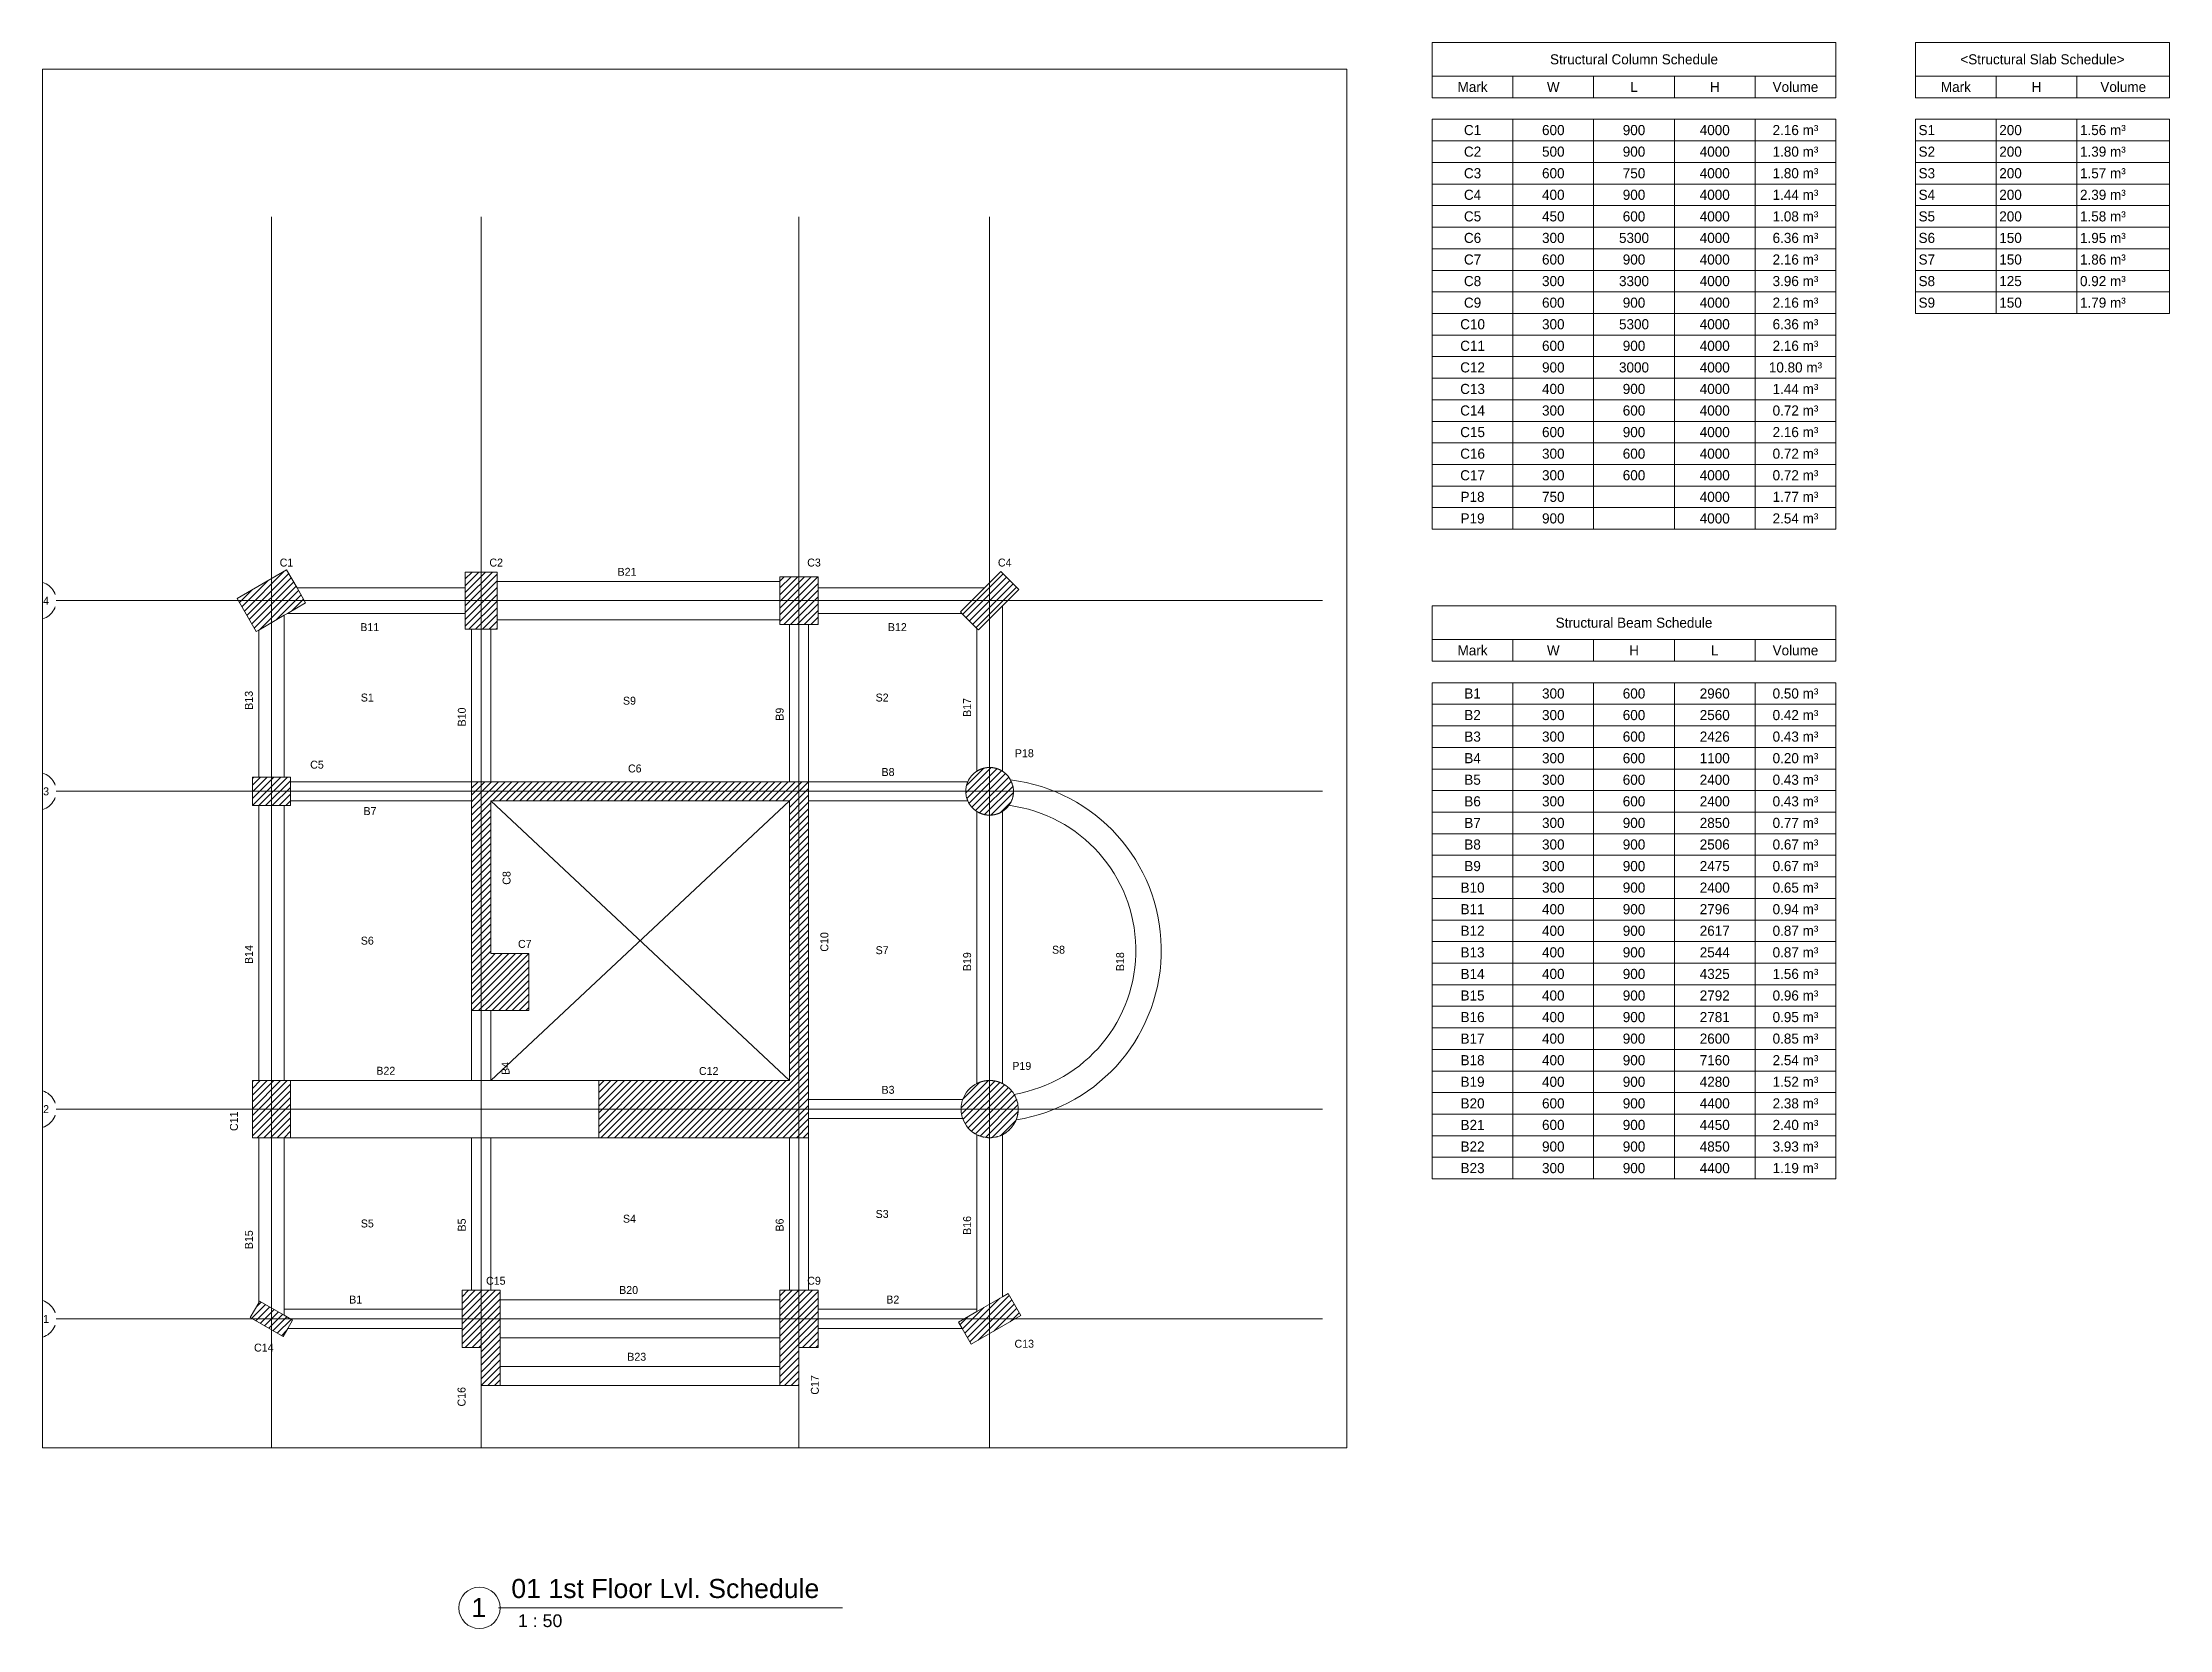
# Paper-space layout 'Layout1' of a CAD drawing. Header units: millimetres. Extents: x 41 to 710, y 63 to 563.
# The model-space entities are those that its viewports show. They can reach past a viewport. Long polylines and large blocks are cut down to what shows.
import ezdxf

# ---------------------------------------------------------------- set-up
doc = ezdxf.new("R2010")
doc.units = ezdxf.units.MM
doc.linetypes.add('Dash', pattern=[6.35, 3.175, -3.175])
doc.linetypes.add('Grid Line', pattern=[22.225, 12.7, -3.175, 3.175, -3.175])
for name, color, linetype, lineweight in [('A-DETL', 90, 'Continuous', 18), ('A-DETL-THIN', 151, 'Continuous', 9), ('A-FLOR', 192, 'Continuous', 18), ('A-FLOR-IDEN', 11, 'Continuous', 9), ('G-ANNO-SCHD', 231, 'Continuous', 9), ('G-ANNO-TTLB', 6, 'Continuous', 9), ('S-BEAM', 12, 'Continuous', 18), ('S-BEAM-HDLN', 1, 'Dash', 18), ('S-BEAM-IDEN', 2, 'Continuous', 9), ('S-COLS', 52, 'Continuous', 18), ('S-COLS-HDLN', 52, 'Dash', 18), ('S-COLS-IDEN', 171, 'Continuous', 9), ('S-GRID', 1, 'Continuous', 9), ('S-GRID-IDEN', 1, 'Continuous', 9)]:
    doc.layers.add(name, color=color, linetype=linetype, lineweight=lineweight)
doc.layers.add('G-ANNO-NPLT', color=191, linetype='Continuous', plot=False)
doc.styles.add('Arial', font='arial.ttf', dxfattribs={"height": 4})
doc.styles.add('Arial_1', font='arial.ttf', dxfattribs={"height": 6})
doc.styles.add('JetBrains Mono', font='JetBrainsMono-VariableFont_wght.ttf', dxfattribs={"height": 125})
doc.styles.add('JetBrains Mono_1', font='JetBrainsMono-VariableFont_wght.ttf', dxfattribs={"height": 3.175})
pattern_1 = [(45, (-385.48, -2324.49), (-53.033, 53.033), [])]

psp = doc.layouts.get("Layout1")

# ---------------------------------------------------------------- texts
at = {"layer": 'G-ANNO-SCHD', "char_height": 3.175, "line_spacing_factor": 1.102871, "style": 'JetBrains Mono_1'}
for s, insert, width, attachment_point in [('Structural Column Schedule', (542.02, 559.1), 82.7179, 2), ('<Structural Slab Schedule>', (670.55, 559.1), 82.7179, 2), ('Mark', (491.22, 550.42), 12.7258, 2), ('\\fJetBrains Mono|b0|i0|c254|p49|;W', (516.62, 550.42), 3.1815, 2), ('\\fJetBrains Mono|b0|i0|c254|p49|;L', (542.02, 550.42), 3.1815, 2), ('\\fJetBrains Mono|b0|i0|c254|p49|;H', (567.42, 550.42), 3.1815, 2), ('Volume', (592.82, 550.42), 19.0888, 2), ('Mark', (643.29, 550.42), 12.7258, 2), ('\\fJetBrains Mono|b0|i0|c254|p49|;H', (668.69, 550.42), 3.1815, 2), ('Volume', (695.95, 550.42), 19.0888, 2), ('C1', (491.22, 536.84), 6.3629, 2), ('600', (516.62, 536.84), 9.5444, 2), ('900', (542.02, 536.84), 9.5444, 2), ('4000', (567.42, 536.84), 12.7258, 2), ('2.16 m³', (592.82, 536.84), 22.2702, 2), ('S1', (631.55, 536.84), 6.3629, 1), ('200', (656.95, 536.84), 9.5444, 1), ('1.56 m³', (682.35, 536.84), 22.2702, 1), ('C2', (491.22, 530.05), 6.3629, 2), ('500', (516.62, 530.05), 9.5444, 2), ('900', (542.02, 530.05), 9.5444, 2), ('4000', (567.42, 530.05), 12.7258, 2), ('1.80 m³', (592.82, 530.05), 22.2702, 2), ('S2', (631.55, 530.05), 6.3629, 1), ('200', (656.95, 530.05), 9.5444, 1), ('1.39 m³', (682.35, 530.05), 22.2702, 1), ('C3', (491.22, 523.26), 6.3629, 2), ('600', (516.62, 523.26), 9.5444, 2), ('750', (542.02, 523.26), 9.5444, 2), ('4000', (567.42, 523.26), 12.7258, 2), ('1.80 m³', (592.82, 523.26), 22.2702, 2), ('S3', (631.55, 523.26), 6.3629, 1), ('200', (656.95, 523.26), 9.5444, 1), ('1.57 m³', (682.35, 523.26), 22.2702, 1), ('C4', (491.22, 516.47), 6.3629, 2), ('400', (516.62, 516.47), 9.5444, 2), ('900', (542.02, 516.47), 9.5444, 2), ('4000', (567.42, 516.47), 12.7258, 2), ('1.44 m³', (592.82, 516.47), 22.2702, 2), ('S4', (631.55, 516.47), 6.3629, 1), ('200', (656.95, 516.47), 9.5444, 1), ('2.39 m³', (682.35, 516.47), 22.2702, 1), ('C5', (491.22, 509.68), 6.3629, 2), ('450', (516.62, 509.68), 9.5444, 2), ('600', (542.02, 509.68), 9.5444, 2), ('4000', (567.42, 509.68), 12.7258, 2), ('1.08 m³', (592.82, 509.68), 22.2702, 2), ('S5', (631.55, 509.68), 6.3629, 1), ('200', (656.95, 509.68), 9.5444, 1), ('1.58 m³', (682.35, 509.68), 22.2702, 1), ('C6', (491.22, 502.9), 6.3629, 2), ('300', (516.62, 502.9), 9.5444, 2), ('5300', (542.02, 502.9), 12.7258, 2), ('4000', (567.42, 502.9), 12.7258, 2), ('6.36 m³', (592.82, 502.9), 22.2702, 2), ('S6', (631.55, 502.9), 6.3629, 1), ('150', (656.95, 502.9), 9.5444, 1), ('1.95 m³', (682.35, 502.9), 22.2702, 1), ('C7', (491.22, 496.11), 6.3629, 2), ('600', (516.62, 496.11), 9.5444, 2), ('900', (542.02, 496.11), 9.5444, 2), ('4000', (567.42, 496.11), 12.7258, 2), ('2.16 m³', (592.82, 496.11), 22.2702, 2), ('S7', (631.55, 496.11), 6.3629, 1), ('150', (656.95, 496.11), 9.5444, 1), ('1.86 m³', (682.35, 496.11), 22.2702, 1), ('C8', (491.22, 489.32), 6.3629, 2), ('300', (516.62, 489.32), 9.5444, 2), ('3300', (542.02, 489.32), 12.7258, 2), ('4000', (567.42, 489.32), 12.7258, 2), ('3.96 m³', (592.82, 489.32), 22.2702, 2), ('S8', (631.55, 489.32), 6.3629, 1), ('125', (656.95, 489.32), 9.5444, 1), ('0.92 m³', (682.35, 489.32), 22.2702, 1), ('C9', (491.22, 482.53), 6.3629, 2), ('600', (516.62, 482.53), 9.5444, 2), ('900', (542.02, 482.53), 9.5444, 2), ('4000', (567.42, 482.53), 12.7258, 2), ('2.16 m³', (592.82, 482.53), 22.2702, 2), ('S9', (631.55, 482.53), 6.3629, 1), ('150', (656.95, 482.53), 9.5444, 1), ('1.79 m³', (682.35, 482.53), 22.2702, 1), ('C10', (491.22, 475.74), 9.5444, 2), ('300', (516.62, 475.74), 9.5444, 2), ('5300', (542.02, 475.74), 12.7258, 2), ('4000', (567.42, 475.74), 12.7258, 2), ('6.36 m³', (592.82, 475.74), 22.2702, 2), ('C11', (491.22, 468.95), 9.5444, 2), ('600', (516.62, 468.95), 9.5444, 2), ('900', (542.02, 468.95), 9.5444, 2), ('4000', (567.42, 468.95), 12.7258, 2), ('2.16 m³', (592.82, 468.95), 22.2702, 2), ('C12', (491.22, 462.16), 9.5444, 2), ('900', (516.62, 462.16), 9.5444, 2), ('3000', (542.02, 462.16), 12.7258, 2), ('4000', (567.42, 462.16), 12.7258, 2), ('10.80 m³', (592.82, 462.16), 25.4517, 2), ('C13', (491.22, 455.38), 9.5444, 2), ('400', (516.62, 455.38), 9.5444, 2), ('900', (542.02, 455.38), 9.5444, 2), ('4000', (567.42, 455.38), 12.7258, 2), ('1.44 m³', (592.82, 455.38), 22.2702, 2), ('C14', (491.22, 448.59), 9.5444, 2), ('300', (516.62, 448.59), 9.5444, 2), ('600', (542.02, 448.59), 9.5444, 2), ('4000', (567.42, 448.59), 12.7258, 2), ('0.72 m³', (592.82, 448.59), 22.2702, 2), ('C15', (491.22, 441.8), 9.5444, 2), ('600', (516.62, 441.8), 9.5444, 2), ('900', (542.02, 441.8), 9.5444, 2), ('4000', (567.42, 441.8), 12.7258, 2), ('2.16 m³', (592.82, 441.8), 22.2702, 2), ('C16', (491.22, 435.01), 9.5444, 2), ('300', (516.62, 435.01), 9.5444, 2), ('600', (542.02, 435.01), 9.5444, 2), ('4000', (567.42, 435.01), 12.7258, 2), ('0.72 m³', (592.82, 435.01), 22.2702, 2), ('C17', (491.22, 428.22), 9.5444, 2), ('300', (516.62, 428.22), 9.5444, 2), ('600', (542.02, 428.22), 9.5444, 2), ('4000', (567.42, 428.22), 12.7258, 2), ('0.72 m³', (592.82, 428.22), 22.2702, 2), ('P18', (491.22, 421.43), 9.5444, 2), ('750', (516.62, 421.43), 9.5444, 2), ('4000', (567.42, 421.43), 12.7258, 2), ('1.77 m³', (592.82, 421.43), 22.2702, 2), ('P19', (491.22, 414.64), 9.5444, 2), ('900', (516.62, 414.64), 9.5444, 2), ('4000', (567.42, 414.64), 12.7258, 2), ('2.54 m³', (592.82, 414.64), 22.2702, 2), ('Structural Beam Schedule', (542.02, 381.82), 76.355, 2), ('Mark', (491.22, 373.13), 12.7258, 2), ('\\fJetBrains Mono|b0|i0|c254|p49|;W', (516.62, 373.13), 3.1815, 2), ('\\fJetBrains Mono|b0|i0|c254|p49|;H', (542.02, 373.13), 3.1815, 2), ('\\fJetBrains Mono|b0|i0|c254|p49|;L', (567.42, 373.13), 3.1815, 2), ('Volume', (592.82, 373.13), 19.0888, 2), ('B1', (491.22, 359.55), 6.3629, 2), ('300', (516.62, 359.55), 9.5444, 2), ('600', (542.02, 359.55), 9.5444, 2), ('2960', (567.42, 359.55), 12.7258, 2), ('0.50 m³', (592.82, 359.55), 22.2702, 2), ('B2', (491.22, 352.76), 6.3629, 2), ('300', (516.62, 352.76), 9.5444, 2), ('600', (542.02, 352.76), 9.5444, 2), ('2560', (567.42, 352.76), 12.7258, 2), ('0.42 m³', (592.82, 352.76), 22.2702, 2), ('B3', (491.22, 345.98), 6.3629, 2), ('300', (516.62, 345.98), 9.5444, 2), ('600', (542.02, 345.98), 9.5444, 2), ('2426', (567.42, 345.98), 12.7258, 2), ('0.43 m³', (592.82, 345.98), 22.2702, 2), ('B4', (491.22, 339.19), 6.3629, 2), ('300', (516.62, 339.19), 9.5444, 2), ('600', (542.02, 339.19), 9.5444, 2), ('1100', (567.42, 339.19), 12.7258, 2), ('0.20 m³', (592.82, 339.19), 22.2702, 2), ('B5', (491.22, 332.4), 6.3629, 2), ('300', (516.62, 332.4), 9.5444, 2), ('600', (542.02, 332.4), 9.5444, 2), ('2400', (567.42, 332.4), 12.7258, 2), ('0.43 m³', (592.82, 332.4), 22.2702, 2), ('B6', (491.22, 325.61), 6.3629, 2), ('300', (516.62, 325.61), 9.5444, 2), ('600', (542.02, 325.61), 9.5444, 2), ('2400', (567.42, 325.61), 12.7258, 2), ('0.43 m³', (592.82, 325.61), 22.2702, 2), ('B7', (491.22, 318.82), 6.3629, 2), ('300', (516.62, 318.82), 9.5444, 2), ('900', (542.02, 318.82), 9.5444, 2), ('2850', (567.42, 318.82), 12.7258, 2), ('0.77 m³', (592.82, 318.82), 22.2702, 2), ('B8', (491.22, 312.03), 6.3629, 2), ('300', (516.62, 312.03), 9.5444, 2), ('900', (542.02, 312.03), 9.5444, 2), ('2506', (567.42, 312.03), 12.7258, 2), ('0.67 m³', (592.82, 312.03), 22.2702, 2), ('B9', (491.22, 305.24), 6.3629, 2), ('300', (516.62, 305.24), 9.5444, 2), ('900', (542.02, 305.24), 9.5444, 2), ('2475', (567.42, 305.24), 12.7258, 2), ('0.67 m³', (592.82, 305.24), 22.2702, 2), ('B10', (491.22, 298.46), 9.5444, 2), ('300', (516.62, 298.46), 9.5444, 2), ('900', (542.02, 298.46), 9.5444, 2), ('2400', (567.42, 298.46), 12.7258, 2), ('0.65 m³', (592.82, 298.46), 22.2702, 2), ('B11', (491.22, 291.67), 9.5444, 2), ('400', (516.62, 291.67), 9.5444, 2), ('900', (542.02, 291.67), 9.5444, 2), ('2796', (567.42, 291.67), 12.7258, 2), ('0.94 m³', (592.82, 291.67), 22.2702, 2), ('B12', (491.22, 284.88), 9.5444, 2), ('400', (516.62, 284.88), 9.5444, 2), ('900', (542.02, 284.88), 9.5444, 2), ('2617', (567.42, 284.88), 12.7258, 2), ('0.87 m³', (592.82, 284.88), 22.2702, 2), ('B13', (491.22, 278.09), 9.5444, 2), ('400', (516.62, 278.09), 9.5444, 2), ('900', (542.02, 278.09), 9.5444, 2), ('2544', (567.42, 278.09), 12.7258, 2), ('0.87 m³', (592.82, 278.09), 22.2702, 2), ('B14', (491.22, 271.3), 9.5444, 2), ('400', (516.62, 271.3), 9.5444, 2), ('900', (542.02, 271.3), 9.5444, 2), ('4325', (567.42, 271.3), 12.7258, 2), ('1.56 m³', (592.82, 271.3), 22.2702, 2), ('B15', (491.22, 264.51), 9.5444, 2), ('400', (516.62, 264.51), 9.5444, 2), ('900', (542.02, 264.51), 9.5444, 2), ('2792', (567.42, 264.51), 12.7258, 2), ('0.96 m³', (592.82, 264.51), 22.2702, 2), ('B16', (491.22, 257.72), 9.5444, 2), ('400', (516.62, 257.72), 9.5444, 2), ('900', (542.02, 257.72), 9.5444, 2), ('2781', (567.42, 257.72), 12.7258, 2), ('0.95 m³', (592.82, 257.72), 22.2702, 2), ('B17', (491.22, 250.94), 9.5444, 2), ('400', (516.62, 250.94), 9.5444, 2), ('900', (542.02, 250.94), 9.5444, 2), ('2600', (567.42, 250.94), 12.7258, 2), ('0.85 m³', (592.82, 250.94), 22.2702, 2), ('B18', (491.22, 244.15), 9.5444, 2), ('400', (516.62, 244.15), 9.5444, 2), ('900', (542.02, 244.15), 9.5444, 2), ('7160', (567.42, 244.15), 12.7258, 2), ('2.54 m³', (592.82, 244.15), 22.2702, 2), ('B19', (491.22, 237.36), 9.5444, 2), ('400', (516.62, 237.36), 9.5444, 2), ('900', (542.02, 237.36), 9.5444, 2), ('4280', (567.42, 237.36), 12.7258, 2), ('1.52 m³', (592.82, 237.36), 22.2702, 2), ('B20', (491.22, 230.57), 9.5444, 2), ('600', (516.62, 230.57), 9.5444, 2), ('900', (542.02, 230.57), 9.5444, 2), ('4400', (567.42, 230.57), 12.7258, 2), ('2.38 m³', (592.82, 230.57), 22.2702, 2), ('B21', (491.22, 223.78), 9.5444, 2), ('600', (516.62, 223.78), 9.5444, 2), ('900', (542.02, 223.78), 9.5444, 2), ('4450', (567.42, 223.78), 12.7258, 2), ('2.40 m³', (592.82, 223.78), 22.2702, 2), ('B22', (491.22, 216.99), 9.5444, 2), ('900', (516.62, 216.99), 9.5444, 2), ('900', (542.02, 216.99), 9.5444, 2), ('4850', (567.42, 216.99), 12.7258, 2), ('3.93 m³', (592.82, 216.99), 22.2702, 2), ('B23', (491.22, 210.2), 9.5444, 2), ('300', (516.62, 210.2), 9.5444, 2), ('900', (542.02, 210.2), 9.5444, 2), ('4400', (567.42, 210.2), 12.7258, 2), ('1.19 m³', (592.82, 210.2), 22.2702, 2)]:
    psp.add_mtext(s, dxfattribs=dict(at, insert=insert, width=width, attachment_point=attachment_point))
at = {"layer": 'G-ANNO-TTLB', "attachment_point": 1}
for s, insert, char_height, width, style in [('01 1st Floor Lvl. Schedule', (188.77, 79.32), 6, 118.6497, 'Arial_1'), ('\\fArial|b0|i0|c254|p34|;1', (176.21, 73.34), 6, 5.692, 'Arial_1'), (' 1 : 50', (189.28, 68.18), 4, 19, 'Arial')]:
    psp.add_mtext(s, dxfattribs=dict(at, insert=insert, char_height=char_height, width=width, style=style))

msp = doc.modelspace()

# ---------------------------------------------------------------- texts
at = {"layer": 'A-FLOR-IDEN', "char_height": 125, "width": 256.54, "attachment_point": 1, "style": 'JetBrains Mono'}
for s, insert in [('S1', (721, 7214)), ('S9', (4846, 7164)), ('S2', (8821, 7214)), ('S6', (721, 3389)), ('S7', (8821, 3239)), ('S8', (11596, 3246)), ('S4', (4846, -986)), ('S3', (8821, -911)), ('S5', (721, -1061))]:
    msp.add_mtext(s, dxfattribs=dict(at, insert=insert))
at = {"layer": 'S-BEAM-IDEN', "char_height": 125, "attachment_point": 1, "style": 'JetBrains Mono'}
for s, insert, width in [('B21', (4761, 9192), 384.81), ('B11', (714, 8322), 384.81), ('B12', (9014, 8322), 384.81), ('B8', (8914, 6042), 256.54), ('B7', (764, 5428), 256.54), ('B22', (966, 1342), 384.81), ('B3', (8914, 1042), 256.54), ('B1', (539, -2258), 256.54), ('B20', (4786, -2108), 384.81), ('B2', (8989, -2258), 256.54), ('B23', (4914, -3158), 384.81)]:
    msp.add_mtext(s, dxfattribs=dict(at, insert=insert, width=width))
at = {"layer": 'S-BEAM-IDEN', "char_height": 125, "attachment_point": 1, "rotation": 90, "style": 'JetBrains Mono'}
for s, insert, width in [('B13', (-1102, 6959), 384.81), ('B17', (10198, 6847), 384.81), ('B10', (2248, 6697), 384.81), ('B9', (7248, 6787), 256.54), ('B14', (-1102, 2959), 384.81), ('B19', (10198, 2847), 384.81), ('B18', (12605, 2847), 384.81), ('B4', (2936, 1214), 256.54), ('B15', (-1102, -1528), 384.81), ('B5', (2248, -1250), 256.54), ('B6', (7248, -1250), 256.54), ('B16', (10198, -1303), 384.81)]:
    msp.add_mtext(s, dxfattribs=dict(at, insert=insert, width=width))
at = {"layer": 'S-COLS-IDEN', "char_height": 125, "attachment_point": 1, "style": 'JetBrains Mono'}
for s, insert, width in [('C1', (-555, 9338), 256.54), ('C2', (2745, 9338), 256.54), ('C3', (7745, 9338), 256.54), ('C4', (10745, 9338), 256.54), ('C5', (-75, 6158), 256.54), ('C6', (4925, 6098), 256.54), ('P18', (11012, 6338), 384.81), ('C7', (3195, 3338), 256.54), ('C12', (6042, 1338), 384.81), ('P19', (10972, 1418), 384.81), ('C15', (2692, -1962), 384.81), ('C9', (7745, -1962), 256.54), ('C13', (11006, -2953), 384.81), ('C14', (-958, -3014), 384.81)]:
    msp.add_mtext(s, dxfattribs=dict(at, insert=insert, width=width))
at = {"layer": 'S-COLS-IDEN', "char_height": 125, "attachment_point": 1, "rotation": 90, "style": 'JetBrains Mono'}
for s, insert, width in [('C8', (2952, 4206), 256.54), ('C10', (7952, 3153), 384.81), ('C11', (-1337, 332), 384.81), ('C17', (7802, -3817), 384.81), ('C16', (2244, -4003), 384.81)]:
    msp.add_mtext(s, dxfattribs=dict(at, insert=insert, width=width))

# ---------------------------------------------------------------- blocks, each defined once
blk = doc.blocks.new('Viewport - M_View Title-4169-Unnamed')
at = {"layer": 'G-ANNO-TTLB'}
for start, end in [(360, 180), (180, 0)]:
    blk.add_arc((-6, 0), 6.5, start, end, dxfattribs=at)
blk = doc.blocks.new('Grid - M_Grid Head - Circle-24584-01 1st Floor Lvl_')
at = {"layer": 'S-GRID-IDEN'}
blk.add_circle((0, 0), 6, dxfattribs=at)

# ---------------------------------------------------------------- hatches: boundary and pattern name
at = {"layer": 'S-COLS'}
h = msp.add_hatch(dxfattribs=at)
h.set_pattern_fill('FP_1', color=8, style=0, pattern_type=2)
h.set_pattern_definition(pattern_1)
h.paths.add_polyline_path([(-925, 8191), (-146, 8641), (-446, 9160), (-1225, 8710)])
h = msp.add_hatch(dxfattribs=at)
h.set_pattern_fill('FP_1', color=8, style=0, pattern_type=2)
h.set_pattern_definition(pattern_1)
h.paths.add_polyline_path([(2865, 8226), (2865, 9126), (2365, 9126), (2365, 8226), (2765, 8226)])
h = msp.add_hatch(dxfattribs=at)
h.set_pattern_fill('FP_1', color=8, style=0, pattern_type=2)
h.set_pattern_definition(pattern_1)
h.paths.add_polyline_path([(7465, 8301), (7915, 8301), (7915, 9051), (7315, 9051), (7315, 8301)])
h = msp.add_hatch(dxfattribs=at)
h.set_pattern_fill('FP_1', color=8, style=0, pattern_type=2)
h.set_pattern_definition(pattern_1)
h.paths.add_polyline_path([(10438, 8216), (11074, 8852), (10791, 9135), (10155, 8499), (10415, 8239)])
h = msp.add_hatch(dxfattribs=at)
h.set_pattern_fill('FP_1', color=8, style=0, pattern_type=2)
h.set_pattern_definition(pattern_1)
h.paths.add_polyline_path([(10593, 5301), (10651, 5302), (10708, 5312), (10763, 5331), (10816, 5360), (10853, 5386), (10888, 5419), (10918, 5455), (10950, 5508), (10973, 5565), (10986, 5624), (10989, 5686), (10983, 5746), (10966, 5806), (10940, 5861), (10906, 5912), (10863, 5956), (10815, 5993), (10802, 6000), (10750, 6025), (10694, 6042), (10636, 6050), (10578, 6049), (10521, 6039), (10466, 6020), (10415, 5993), (10370, 5959), (10330, 5920), (10297, 5875), (10271, 5826), (10254, 5777), (10243, 5727), (10240, 5676), (10243, 5624), (10254, 5574), (10271, 5526), (10297, 5476), (10330, 5431), (10370, 5392), (10415, 5358), (10427, 5351), (10479, 5326), (10535, 5309)])
h = msp.add_hatch(dxfattribs=at)
h.set_pattern_fill('FP_1', color=8, style=0, pattern_type=2)
h.set_pattern_definition(pattern_1)
h.paths.add_polyline_path([(-385, 5451), (-385, 5901), (-985, 5901), (-985, 5451), (-485, 5451)])
h = msp.add_hatch(dxfattribs=at)
h.set_pattern_fill('FP_1', color=8, style=0, pattern_type=2)
h.set_pattern_definition(pattern_1)
h.paths.add_polyline_path([(7765, 5526), (7765, 5826), (2465, 5826), (2465, 5526), (7465, 5526)])
h = msp.add_hatch(dxfattribs=at)
h.set_pattern_fill('FP_1', color=8, style=0, pattern_type=2)
h.set_pattern_definition(pattern_1)
h.paths.add_polyline_path([(2765, 2226), (2765, 5526), (2465, 5526), (2465, 2226)])
h = msp.add_hatch(dxfattribs=at)
h.set_pattern_fill('FP_1', color=8, style=0, pattern_type=2)
h.set_pattern_definition(pattern_1)
h.paths.add_polyline_path([(7465, 226), (7765, 226), (7765, 5526), (7465, 5526), (7465, 886)])
h = msp.add_hatch(dxfattribs=at)
h.set_pattern_fill('FP_1', color=8, style=0, pattern_type=2)
h.set_pattern_definition(pattern_1)
h.paths.add_polyline_path([(3365, 2226), (3365, 3126), (2765, 3126), (2765, 2226)])
h = msp.add_hatch(dxfattribs=at)
h.set_pattern_fill('FP_1', color=8, style=0, pattern_type=2)
h.set_pattern_definition(pattern_1)
h.paths.add_polyline_path([(-885, 226), (-385, 226), (-385, 1126), (-985, 1126), (-985, 226)])
h = msp.add_hatch(dxfattribs=at)
h.set_pattern_fill('FP_1', color=8, style=0, pattern_type=2)
h.set_pattern_definition(pattern_1)
h.paths.add_polyline_path([(7465, 226), (7465, 1126), (4465, 1126), (4465, 226), (5590, 226)])
h = msp.add_hatch(dxfattribs=at)
h.set_pattern_fill('FP_1', color=8, style=0, pattern_type=2)
h.set_pattern_definition(pattern_1)
h.paths.add_polyline_path([(10615, 226), (10683, 231), (10751, 247), (10815, 272), (10868, 304), (10917, 343), (10960, 388), (10997, 438), (11026, 493), (11047, 552), (11060, 613), (11065, 676), (11060, 736), (11048, 796), (11028, 854), (11000, 908), (10963, 960), (10919, 1007), (10869, 1046), (10815, 1079), (10760, 1101), (10703, 1117), (10644, 1125), (10585, 1125), (10526, 1117), (10469, 1101), (10415, 1079), (10355, 1043), (10302, 999), (10256, 947), (10217, 886), (10190, 826), (10176, 777), (10167, 726), (10165, 676), (10167, 625), (10176, 574), (10190, 526), (10218, 462), (10256, 404), (10302, 352), (10355, 308), (10415, 272), (10479, 247), (10546, 231)])
h = msp.add_hatch(dxfattribs=at)
h.set_pattern_fill('FP_1', color=8, style=0, pattern_type=2)
h.set_pattern_definition(pattern_1)
h.paths.add_polyline_path([(2915, -3074), (2915, -2174), (2315, -2174), (2315, -3074), (2615, -3074)])
h = msp.add_hatch(dxfattribs=at)
h.set_pattern_fill('FP_1', color=8, style=0, pattern_type=2)
h.set_pattern_definition(pattern_1)
h.paths.add_polyline_path([(7915, -3074), (7915, -2174), (7315, -2174), (7315, -3074), (7615, -3074)])
h = msp.add_hatch(dxfattribs=at)
h.set_pattern_fill('FP_1', color=8, style=0, pattern_type=2)
h.set_pattern_definition(pattern_1)
h.paths.add_polyline_path([(10325, -3023), (11104, -2573), (10904, -2226), (10125, -2676), (10182, -2774)])
h = msp.add_hatch(dxfattribs=at)
h.set_pattern_fill('FP_2', color=8, style=0, pattern_type=2)
h.set_pattern_definition(pattern_1)
h.paths.add_polyline_path([(-501, -2904), (-351, -2645), (-870, -2345), (-1020, -2604)])
h = msp.add_hatch(dxfattribs=at)
h.set_pattern_fill('FP_1', color=8, style=0, pattern_type=2)
h.set_pattern_definition(pattern_1)
h.paths.add_polyline_path([(2915, -3674), (2915, -3074), (2615, -3074), (2615, -3674)])
h = msp.add_hatch(dxfattribs=at)
h.set_pattern_fill('FP_1', color=8, style=0, pattern_type=2)
h.set_pattern_definition(pattern_1)
h.paths.add_polyline_path([(7315, -3674), (7615, -3674), (7615, -3074), (7315, -3074), (7315, -3374)])

# ---------------------------------------------------------------- linework, layer by layer
at = {"layer": 'A-DETL'}
for p, q in [((2765, 5526), (7465, 1126)), ((2765, 1126), (7465, 5526))]:
    msp.add_line(p, q, dxfattribs=at)
at = {"layer": 'A-FLOR'}
for p, q in [((-432, 8476), (-485, 8445)), ((-485, 8445), (-485, 5901)), ((2365, 8476), (-432, 8476)), ((2365, 8226), (2365, 8476)), ((7315, 8376), (2865, 8376)), ((2865, 8376), (2865, 8226)), ((7315, 8301), (7315, 8376)), ((10178, 8476), (7915, 8476)), ((7915, 8476), (7915, 8301)), ((10415, 8239), (10178, 8476)), ((2465, 8226), (2365, 8226)), ((2465, 5826), (2465, 8226)), ((2865, 8226), (2765, 8226)), ((2765, 8226), (2765, 5826)), ((7465, 8301), (7315, 8301)), ((7465, 5826), (7465, 8301)), ((7915, 8301), (7765, 8301)), ((7765, 8301), (7765, 5826)), ((10415, 5993), (10415, 8239)), ((-485, 5901), (-385, 5901)), ((-385, 5901), (-385, 5826)), ((-385, 5826), (2465, 5826)), ((2765, 5826), (7465, 5826)), ((7765, 5826), (10271, 5826)), ((-385, 5451), (-485, 5451)), ((-485, 5451), (-485, 1126)), ((-385, 5526), (-385, 5451)), ((2465, 5526), (-385, 5526)), ((2465, 1126), (2465, 5526)), ((7765, 5526), (7765, 826)), ((10271, 5526), (7765, 5526)), ((10415, 1079), (10415, 5358)), ((10815, 5358), (10815, 1079)), ((-485, 1126), (2465, 1126)), ((7765, 826), (10190, 826)), ((7765, 526), (7765, -2174)), ((10190, 526), (7765, 526)), ((-485, 226), (-485, -2474)), ((2465, 226), (-485, 226)), ((2465, -2174), (2465, 226)), ((7465, 226), (2765, 226)), ((2765, 226), (2765, -2174)), ((7465, -2174), (7465, 226)), ((10415, -2474), (10415, 272)), ((2315, -2474), (2315, -2174)), ((2315, -2174), (2465, -2174)), ((2765, -2174), (2915, -2174)), ((2915, -2174), (2915, -2324)), ((2915, -2324), (7315, -2324)), ((7315, -2324), (7315, -2174)), ((7315, -2174), (7465, -2174)), ((7765, -2174), (7915, -2174)), ((7915, -2174), (7915, -2474)), ((-485, -2474), (2315, -2474)), ((7915, -2474), (10415, -2474))]:
    msp.add_line(p, q, dxfattribs=at)
for centre, radius, start, end in [((10615, 5676), 375, 122.231, 156.4218), ((10615, 5676), 375, 203.5782, 237.769), ((10615, 5676), 375, 302.231, 324.0556), ((10615, 3176), 2300, 279.6434, 82.4149), ((10615, 676), 450, 116.3878, 160.5288), ((10615, 676), 450, 31.1089, 63.6122), ((10615, 676), 450, 199.4712, 243.6122)]:
    msp.add_arc(centre, radius, start, end, dxfattribs=at)
at = {"layer": 'S-BEAM'}
for p, q in [((2365, 8876), (-281, 8876)), ((7315, 8976), (2865, 8976)), ((10532, 8876), (7915, 8876)), ((-485, 5901), (-485, 8445)), ((-432, 8476), (2365, 8476)), ((2865, 8376), (7315, 8376)), ((7915, 8476), (10178, 8476)), ((10815, 5993), (10815, 8593)), ((-885, 8214), (-885, 5901)), ((2465, 8226), (2465, 5826)), ((2765, 5826), (2765, 8226)), ((7465, 8301), (7465, 5826)), ((7765, 5826), (7765, 8301)), ((10415, 8239), (10415, 5993)), ((2465, 5826), (-385, 5826)), ((10271, 5826), (7765, 5826)), ((-885, 5451), (-885, 1126)), ((-485, 1126), (-485, 5451)), ((-385, 5526), (2465, 5526)), ((7765, 5526), (10271, 5526)), ((10415, 5358), (10415, 1079)), ((10815, 1079), (10815, 5358)), ((2465, 2226), (2465, 1126)), ((2765, 1126), (2765, 2226)), ((2465, 1126), (-385, 1126)), ((4465, 1126), (2765, 1126)), ((10190, 826), (7765, 826)), ((7765, 526), (10190, 526)), ((-885, 226), (-885, -2371)), ((-485, -2474), (-485, 226)), ((-385, 226), (2465, 226)), ((2465, 226), (2465, -2174)), ((2765, 226), (4465, 226)), ((2765, -2174), (2765, 226)), ((7465, 226), (7465, -2174)), ((7765, -2174), (7765, 226)), ((10415, 272), (10415, -2474)), ((10815, -2278), (10815, 272)), ((7315, -2324), (2915, -2324)), ((2315, -2474), (-485, -2474)), ((10415, -2474), (7915, -2474)), ((-426, -2774), (2315, -2774)), ((2915, -2924), (7315, -2924)), ((7915, -2774), (10182, -2774)), ((7315, -3374), (2915, -3374)), ((2915, -3674), (7315, -3674))]:
    msp.add_line(p, q, dxfattribs=at)
for centre, radius, start, end in [((10615, 5676), 375, 324.0556, 28.6636), ((10615, 3176), 2700, 278.8989, 83.0001), ((10615, 3176), 2300, 279.6434, 82.4149), ((10615, 676), 450, 0, 31.1089), ((10615, 676), 450, 338.1473, 0)]:
    msp.add_arc(centre, radius, start, end, dxfattribs=at)
at = {"layer": 'S-BEAM-HDLN'}
for p, q in [((-146, 8641), (-281, 8876)), ((2365, 8476), (2365, 8876)), ((2865, 8976), (2865, 8376)), ((7315, 8376), (7315, 8976)), ((7915, 8876), (7915, 8476)), ((10532, 8876), (10155, 8499)), ((-885, 8214), (-485, 8445)), ((-432, 8476), (-146, 8641)), ((10155, 8499), (10178, 8476)), ((10438, 8216), (10815, 8593)), ((2765, 8226), (2465, 8226)), ((7764, 8301), (7465, 8301)), ((10415, 8239), (10438, 8216)), ((-885, 5901), (-486, 5901)), ((-385, 5826), (-385, 5526)), ((2465, 5826), (2765, 5826)), ((2465, 5526), (2465, 5825)), ((7465, 5826), (7764, 5826)), ((7765, 5825), (7765, 5526)), ((-485, 5451), (-885, 5451)), ((2765, 2226), (2465, 2226)), ((-885, 1126), (-485, 1126)), ((-385, 226), (-385, 1126)), ((2465, 1126), (2765, 1126)), ((4465, 226), (4465, 1126)), ((7765, 826), (7765, 526)), ((-485, 226), (-885, 226)), ((2765, 226), (2465, 226)), ((7765, 226), (7465, 226)), ((2465, -2174), (2765, -2174)), ((2915, -2324), (2915, -2924)), ((7315, -2924), (7315, -2324)), ((7465, -2174), (7765, -2174)), ((10815, -2278), (10415, -2509)), ((-870, -2345), (-885, -2371)), ((-485, -2567), (-870, -2345)), ((-485, -2474), (-485, -2567)), ((-351, -2645), (-485, -2567)), ((-426, -2774), (-351, -2645)), ((2315, -2774), (2315, -2474)), ((7915, -2474), (7915, -2774)), ((10415, -2509), (10125, -2676)), ((10125, -2676), (10182, -2774)), ((10415, -2509), (10415, -2474)), ((2915, -3374), (2915, -3674)), ((7315, -3674), (7315, -3374))]:
    msp.add_line(p, q, dxfattribs=at)
for centre, radius, start, end in [((10615, 5676), 375, 111.8591, 122.231), ((10615, 5676), 375, 110.9991, 111.8591), ((10615, 5676), 375, 101.4873, 110.9392), ((10615, 5676), 375, 100.8066, 101.4873), ((10615, 5676), 375, 91.1155, 100.749), ((10615, 5676), 375, 90.6148, 91.1155), ((10615, 5676), 375, 80.7437, 90.5592), ((10615, 5676), 375, 80.4237, 80.7437), ((10615, 5676), 375, 70.3718, 80.3699), ((10615, 5676), 375, 70.233, 70.3718), ((10615, 5676), 375, 60, 70.1811), ((10615, 5676), 375, 156.4218, 203.5782), ((10615, 5676), 375, 57.769, 60), ((10615, 5676), 375, 237.769, 240), ((10615, 5676), 375, 290.9991, 302.231), ((10615, 5676), 375, 240, 250.1811), ((10615, 5676), 375, 250.233, 260.3699), ((10615, 5676), 375, 260.4237, 270.5592), ((10615, 5676), 375, 270.6148, 280.749), ((10615, 5676), 375, 280.8066, 290.9392), ((10615, 676), 450, 107.5919, 116.3878), ((10615, 676), 450, 105.861, 107.5919), ((10615, 676), 450, 98.7959, 105.7917), ((10615, 676), 450, 81.2041, 98.7959), ((10615, 676), 450, 74.2083, 81.2041), ((10615, 676), 450, 72.4081, 74.139), ((10615, 676), 450, 63.6122, 72.4081), ((10615, 676), 450, 160.5288, 180), ((10615, 676), 450, 180, 199.4712), ((10615, 676), 450, 243.6122, 296.3878)]:
    msp.add_arc(centre, radius, start, end, dxfattribs=at)
at = {"layer": 'S-COLS'}
for p, q in [((-1225, 8710), (-446, 9160)), ((-446, 9160), (-281, 8876)), ((2365, 9126), (2865, 9126)), ((2365, 8876), (2365, 9126)), ((2865, 9126), (2865, 8976)), ((7315, 9051), (7915, 9051)), ((7315, 8976), (7315, 9051)), ((7915, 9051), (7915, 8876)), ((10532, 8876), (10791, 9135)), ((10791, 9135), (11074, 8852)), ((-925, 8191), (-1225, 8710)), ((11074, 8852), (10815, 8593)), ((-432, 8476), (-485, 8445)), ((2365, 8226), (2365, 8476)), ((2865, 8376), (2865, 8226)), ((7315, 8301), (7315, 8376)), ((7915, 8476), (7915, 8301)), ((10415, 8239), (10178, 8476)), ((-885, 8214), (-925, 8191)), ((2465, 8226), (2365, 8226)), ((2865, 8226), (2765, 8226)), ((7465, 8301), (7315, 8301)), ((7915, 8301), (7765, 8301)), ((-985, 5451), (-985, 5901)), ((-985, 5901), (-885, 5901)), ((-485, 5901), (-385, 5901)), ((-385, 5901), (-385, 5826)), ((2765, 5826), (7465, 5826)), ((-885, 5451), (-985, 5451)), ((-385, 5451), (-485, 5451)), ((-385, 5526), (-385, 5451)), ((2465, 2226), (2465, 5526)), ((2765, 5526), (2765, 3126)), ((7465, 5526), (2765, 5526)), ((7465, 1126), (7465, 5526)), ((7765, 5526), (7765, 826)), ((10970, 5555), (10970, 5555)), ((10985, 5617), (10985, 5616)), ((2765, 3126), (3365, 3126)), ((3365, 3126), (3365, 2226)), ((3365, 2226), (2765, 2226)), ((-985, 1126), (-885, 1126)), ((-985, 226), (-985, 1126)), ((-485, 1126), (-385, 1126)), ((4465, 1126), (7465, 1126)), ((7765, 526), (7765, 226)), ((-885, 226), (-985, 226)), ((-385, 226), (-485, 226)), ((7465, 226), (4465, 226)), ((2315, -2174), (2465, -2174)), ((2315, -2474), (2315, -2174)), ((2765, -2174), (2915, -2174)), ((2915, -2174), (2915, -2324)), ((7315, -2174), (7465, -2174)), ((7315, -2324), (7315, -2174)), ((7765, -2174), (7915, -2174)), ((7915, -2174), (7915, -2474)), ((10815, -2278), (10904, -2226)), ((10904, -2226), (11104, -2573)), ((-1020, -2604), (-885, -2371)), ((-501, -2904), (-1020, -2604)), ((11104, -2573), (10325, -3023)), ((-426, -2774), (-501, -2904)), ((2315, -3074), (2315, -2774)), ((2915, -2924), (2915, -3074)), ((7315, -3074), (7315, -2924)), ((7915, -2774), (7915, -3074)), ((10325, -3023), (10182, -2774)), ((2615, -3074), (2315, -3074)), ((2615, -3674), (2615, -3074)), ((2915, -3074), (2915, -3374)), ((7315, -3374), (7315, -3074)), ((7915, -3074), (7615, -3074)), ((7615, -3074), (7615, -3674)), ((2915, -3674), (2615, -3674)), ((7615, -3674), (7315, -3674))]:
    msp.add_line(p, q, dxfattribs=at)
at = {"layer": 'S-COLS', "flags": 128}
for points in [[(10815, 5993), (10863, 5956), (10906, 5912), (10940, 5861), (10966, 5806), (10983, 5746), (10989, 5686), (10986, 5624), (10973, 5565), (10950, 5508), (10918, 5455)], [(11065, 676), (11060, 613), (11047, 552), (11026, 493), (10997, 438), (10960, 388), (10917, 343), (10868, 304), (10815, 272)]]:
    msp.add_lwpolyline(points, dxfattribs=at)
at = {"layer": 'S-COLS'}
for centre, radius, start, end in [((10615, 5676), 375, 110.954, 111.5225), ((10615, 5676), 375, 100.7627, 101.9823), ((10615, 5676), 375, 90.5716, 92.387), ((10615, 5676), 375, 80.3809, 82.6712), ((10615, 5676), 375, 70.1904, 72.5937), ((10615, 5676), 375, 122.231, 156.4218), ((10615, 5676), 375, 57.6016, 57.8936), ((10615, 5676), 375, 49.2814, 53.0244), ((10615, 5676), 375, 39.5791, 42.8384), ((10615, 5676), 375, 29.8793, 31.7036), ((10615, 5676), 375, 18.5729, 19.6795), ((10615, 5676), 375, 10.1448, 10.3916), ((10615, 5676), 375, 7.2078, 7.6982), ((10615, 5676), 375, 203.5782, 237.769), ((10615, 5676), 375, 302.231, 324.0556), ((10615, 5676), 375, 0.518, 0.6896), ((10615, 5676), 375, 250.1904, 252.5952), ((10615, 5676), 375, 260.3809, 262.6725), ((10615, 5676), 375, 270.5716, 272.3887), ((10615, 5676), 375, 280.7627, 281.9844), ((10615, 5676), 375, 290.954, 291.5248), ((10615, 676), 450, 116.3878, 160.5288), ((10615, 676), 450, 105.8053, 105.9518), ((10615, 676), 450, 74.0482, 74.1947), ((10615, 676), 450, 31.1089, 63.6122), ((10615, 676), 450, 0, 31.1089), ((10615, 676), 450, 199.4712, 243.6122), ((10615, 676), 450, 312.5188, 313.4838), ((10615, 676), 450, 321.3269, 324.13), ((10615, 676), 450, 330.1921, 333.3574), ((10615, 676), 450, 339.1812, 339.8215), ((10615, 676), 450, 348.5405, 348.7155), ((10615, 676), 450, 296.2542, 296.5042), ((10615, 676), 450, 301.2844, 303.642)]:
    msp.add_arc(centre, radius, start, end, dxfattribs=at)
at = {"layer": 'S-COLS-HDLN'}
for centre, radius, start, end in [((10615, 5676), 375, 107.6177, 110.9016), ((10615, 5676), 375, 98.0234, 100.7125), ((10615, 5676), 375, 88.4837, 90.5235), ((10615, 5676), 375, 78.9734, 80.3346), ((10615, 5676), 375, 69.4814, 70.1458), ((10615, 5676), 375, 168.1062, 170.9038), ((10615, 5676), 375, 158.5654, 161.6509), ((10615, 5676), 375, 149.102, 152.2448), ((10615, 5676), 375, 139.7412, 141.5832), ((10615, 5676), 375, 128.2737, 130.3071), ((10615, 5676), 375, 117.3311, 121.033), ((10615, 5676), 375, 19.776, 20.0911), ((10615, 5676), 375, 9.1739, 10.052), ((10615, 5676), 375, 189.0947, 191.8938), ((10615, 5676), 375, 198.3479, 201.435), ((10615, 5676), 375, 207.7548, 210.8983), ((10615, 5676), 375, 218.4076, 220.2608), ((10615, 5676), 375, 229.6967, 231.7104), ((10615, 5676), 375, 297.3356, 301.0326), ((10615, 5676), 375, 309.8475, 310.6659), ((10615, 5676), 375, 318.8707, 321.3338), ((10615, 5676), 375, 327.4546, 331.4781), ((10615, 5676), 375, 337.2355, 341.1317), ((10615, 5676), 375, 347.1362, 350.7773), ((10615, 5676), 375, 357.36, 0.417), ((10615, 5676), 375, 249.4813, 250.1458), ((10615, 5676), 375, 258.9738, 260.3346), ((10615, 5676), 375, 268.4845, 270.5235), ((10615, 5676), 375, 278.0246, 280.7125), ((10615, 5676), 375, 287.619, 290.9016), ((10615, 676), 450, 129.8208, 133.2636), ((10615, 676), 450, 120.3818, 124.0918), ((10615, 676), 450, 111.8993, 114.8138), ((10615, 676), 450, 103.0064, 105.7422), ((10615, 676), 450, 94.3129, 96.3823), ((10615, 676), 450, 83.6204, 85.6855), ((10615, 676), 450, 74.2578, 76.9925), ((10615, 676), 450, 65.1864, 68.0996), ((10615, 676), 450, 56.2733, 58.9241), ((10615, 676), 450, 169.4361, 171.5025), ((10615, 676), 450, 160.8911, 161.6489), ((10615, 676), 450, 151.2089, 151.5789), ((10615, 676), 450, 139.6006, 142.4318), ((10615, 676), 450, 35.8125, 38.4588), ((10615, 676), 450, 26.5887, 29.5143), ((10615, 676), 450, 17.5935, 20.6193), ((10615, 676), 450, 8.7809, 11.3597), ((10615, 676), 450, 188.4975, 190.5639), ((10615, 676), 450, 198.3511, 199.1089), ((10615, 676), 450, 208.4211, 208.7899), ((10615, 676), 450, 217.5682, 220.3991), ((10615, 676), 450, 226.7364, 230.1787), ((10615, 676), 450, 339.9541, 342.3081), ((10615, 676), 450, 348.9362, 351.1572), ((10615, 676), 450, 235.908, 239.6185), ((10615, 676), 450, 245.0882, 248.9064), ((10615, 676), 450, 254.2578, 258.156), ((10615, 676), 450, 263.4369, 267.3702), ((10615, 676), 450, 272.6298, 276.5631), ((10615, 676), 450, 281.844, 285.7422), ((10615, 676), 450, 291.0936, 294.9118)]:
    msp.add_arc(centre, radius, start, end, dxfattribs=at)
at = {"layer": 'S-GRID', "linetype": 'Grid Line'}
for p, q in [((-685, 14713), (-685, -6375)), ((2615, 14713), (2615, -6375)), ((7615, 14713), (7615, -6375)), ((10615, 14713), (10615, -6375))]:
    msp.add_line(p, q, dxfattribs=at)

# ---------------------------------------------------------------- block references
at = {"layer": 'S-GRID-IDEN', "xscale": 49.99999999999998, "yscale": 49.99999999999998, "zscale": 49.99999999999998, "rotation": 89.99999999999982}
for p in [(-4371, 8676), (-4371, 5676), (-4371, 676), (-4371, -2624)]:
    msp.add_blockref('Grid - M_Grid Head - Circle-24584-01 1st Floor Lvl_', p, dxfattribs=at)

msp.set_redraw_order([(e.dxf.handle, doc.entitydb.next_handle()) for e in msp.query("TEXT MTEXT ATTDEF DIMENSION ARC_DIMENSION")])  # texts and dimensions are drawn at this point

# ---------------------------------------------------------------- next in the draw order: texts
at = {"layer": 'S-GRID-IDEN', "char_height": 125, "width": 513.08, "attachment_point": 1, "style": 'JetBrains Mono', "bg_fill": 3, "box_fill_scale": 1.25, "bg_fill_color": 9, "bg_fill_true_color": 13158600, "bg_fill_transparency": 0}
for s, insert in [('T1X4', (-4583, 8738)), ('T1X3', (-4583, 5738)), ('T1X2', (-4583, 738)), ('T1X1', (-4583, -2562))]:
    msp.add_mtext(s, dxfattribs=dict(at, insert=insert))

# ---------------------------------------------------------------- next in the draw order: linework, layer by layer
at = {"layer": 'S-GRID', "linetype": 'Grid Line'}
for p, q in [((15850, 8676), (-4071, 8676)), ((15850, 5676), (-4071, 5676)), ((15850, 676), (-4071, 676)), ((15850, -2624), (-4071, -2624))]:
    msp.add_line(p, q, dxfattribs=at)

# ---------------------------------------------------------------- linework, layer by layer
at = {"layer": 'A-DETL-THIN'}
for p, q in [((478.52, 562.79), (478.52, 552.21)), ((605.52, 562.79), (478.52, 562.79)), ((605.52, 552.21), (605.52, 562.79)), ((630.59, 562.79), (630.59, 552.21)), ((710.5, 562.79), (630.59, 562.79)), ((710.5, 552.21), (710.5, 562.79)), ((478.52, 552.21), (478.52, 545.42)), ((478.52, 552.21), (605.52, 552.21)), ((503.92, 552.21), (503.92, 545.42)), ((529.32, 552.21), (529.32, 545.42)), ((554.72, 552.21), (554.72, 545.42)), ((580.12, 552.21), (580.12, 545.42)), ((605.52, 552.21), (605.52, 545.42)), ((630.59, 552.21), (630.59, 545.42)), ((630.59, 552.21), (710.5, 552.21)), ((655.99, 552.21), (655.99, 545.42)), ((681.39, 552.21), (681.39, 545.42)), ((710.5, 552.21), (710.5, 545.42)), ((503.92, 545.42), (478.52, 545.42)), ((529.32, 545.42), (503.92, 545.42)), ((554.72, 545.42), (529.32, 545.42)), ((580.12, 545.42), (554.72, 545.42)), ((605.52, 545.42), (580.12, 545.42)), ((655.99, 545.42), (630.59, 545.42)), ((681.39, 545.42), (655.99, 545.42)), ((710.5, 545.42), (681.39, 545.42)), ((503.92, 538.63), (478.52, 538.63)), ((478.52, 538.63), (478.52, 531.84)), ((529.32, 538.63), (503.92, 538.63)), ((503.92, 538.63), (503.92, 531.84)), ((554.72, 538.63), (529.32, 538.63)), ((529.32, 538.63), (529.32, 531.84)), ((580.12, 538.63), (554.72, 538.63)), ((554.72, 538.63), (554.72, 531.84)), ((605.52, 538.63), (580.12, 538.63)), ((580.12, 538.63), (580.12, 531.84)), ((605.52, 538.63), (605.52, 531.84)), ((655.99, 538.63), (630.59, 538.63)), ((630.59, 538.63), (630.59, 531.84)), ((681.39, 538.63), (655.99, 538.63)), ((655.99, 538.63), (655.99, 531.84)), ((710.5, 538.63), (681.39, 538.63)), ((681.39, 538.63), (681.39, 531.84)), ((710.5, 538.63), (710.5, 531.84)), ((503.92, 531.84), (478.52, 531.84)), ((478.52, 531.84), (478.52, 525.06)), ((529.32, 531.84), (503.92, 531.84)), ((503.92, 531.84), (503.92, 525.06)), ((554.72, 531.84), (529.32, 531.84)), ((529.32, 531.84), (529.32, 525.06)), ((580.12, 531.84), (554.72, 531.84)), ((554.72, 531.84), (554.72, 525.06)), ((605.52, 531.84), (580.12, 531.84)), ((580.12, 531.84), (580.12, 525.06)), ((605.52, 531.84), (605.52, 525.06)), ((655.99, 531.84), (630.59, 531.84)), ((630.59, 531.84), (630.59, 525.06)), ((681.39, 531.84), (655.99, 531.84)), ((655.99, 531.84), (655.99, 525.06)), ((710.5, 531.84), (681.39, 531.84)), ((681.39, 531.84), (681.39, 525.06)), ((710.5, 531.84), (710.5, 525.06)), ((503.92, 525.06), (478.52, 525.06)), ((478.52, 525.06), (478.52, 518.27)), ((529.32, 525.06), (503.92, 525.06)), ((503.92, 525.06), (503.92, 518.27)), ((554.72, 525.06), (529.32, 525.06)), ((529.32, 525.06), (529.32, 518.27)), ((580.12, 525.06), (554.72, 525.06)), ((554.72, 525.06), (554.72, 518.27)), ((605.52, 525.06), (580.12, 525.06)), ((580.12, 525.06), (580.12, 518.27)), ((605.52, 525.06), (605.52, 518.27)), ((655.99, 525.06), (630.59, 525.06)), ((630.59, 525.06), (630.59, 518.27)), ((681.39, 525.06), (655.99, 525.06)), ((655.99, 525.06), (655.99, 518.27)), ((710.5, 525.06), (681.39, 525.06)), ((681.39, 525.06), (681.39, 518.27)), ((710.5, 525.06), (710.5, 518.27)), ((503.92, 518.27), (478.52, 518.27)), ((478.52, 518.27), (478.52, 511.48)), ((529.32, 518.27), (503.92, 518.27)), ((503.92, 518.27), (503.92, 511.48)), ((554.72, 518.27), (529.32, 518.27)), ((529.32, 518.27), (529.32, 511.48)), ((580.12, 518.27), (554.72, 518.27)), ((554.72, 518.27), (554.72, 511.48)), ((605.52, 518.27), (580.12, 518.27)), ((580.12, 518.27), (580.12, 511.48)), ((605.52, 518.27), (605.52, 511.48)), ((655.99, 518.27), (630.59, 518.27)), ((630.59, 518.27), (630.59, 511.48)), ((681.39, 518.27), (655.99, 518.27)), ((655.99, 518.27), (655.99, 511.48)), ((710.5, 518.27), (681.39, 518.27)), ((681.39, 518.27), (681.39, 511.48)), ((710.5, 518.27), (710.5, 511.48)), ((503.92, 511.48), (478.52, 511.48)), ((478.52, 511.48), (478.52, 504.69)), ((529.32, 511.48), (503.92, 511.48)), ((503.92, 511.48), (503.92, 504.69)), ((554.72, 511.48), (529.32, 511.48)), ((529.32, 511.48), (529.32, 504.69)), ((580.12, 511.48), (554.72, 511.48)), ((554.72, 511.48), (554.72, 504.69)), ((605.52, 511.48), (580.12, 511.48)), ((580.12, 511.48), (580.12, 504.69)), ((605.52, 511.48), (605.52, 504.69)), ((655.99, 511.48), (630.59, 511.48)), ((630.59, 511.48), (630.59, 504.69)), ((681.39, 511.48), (655.99, 511.48)), ((655.99, 511.48), (655.99, 504.69)), ((710.5, 511.48), (681.39, 511.48)), ((681.39, 511.48), (681.39, 504.69)), ((710.5, 511.48), (710.5, 504.69)), ((503.92, 504.69), (478.52, 504.69)), ((478.52, 504.69), (478.52, 497.9)), ((529.32, 504.69), (503.92, 504.69)), ((503.92, 504.69), (503.92, 497.9)), ((554.72, 504.69), (529.32, 504.69)), ((529.32, 504.69), (529.32, 497.9)), ((580.12, 504.69), (554.72, 504.69)), ((554.72, 504.69), (554.72, 497.9)), ((605.52, 504.69), (580.12, 504.69)), ((580.12, 504.69), (580.12, 497.9)), ((605.52, 504.69), (605.52, 497.9)), ((655.99, 504.69), (630.59, 504.69)), ((630.59, 504.69), (630.59, 497.9)), ((681.39, 504.69), (655.99, 504.69)), ((655.99, 504.69), (655.99, 497.9)), ((710.5, 504.69), (681.39, 504.69)), ((681.39, 504.69), (681.39, 497.9)), ((710.5, 504.69), (710.5, 497.9)), ((503.92, 497.9), (478.52, 497.9)), ((478.52, 497.9), (478.52, 491.11)), ((529.32, 497.9), (503.92, 497.9)), ((503.92, 497.9), (503.92, 491.11)), ((554.72, 497.9), (529.32, 497.9)), ((529.32, 497.9), (529.32, 491.11)), ((580.12, 497.9), (554.72, 497.9)), ((554.72, 497.9), (554.72, 491.11)), ((605.52, 497.9), (580.12, 497.9)), ((580.12, 497.9), (580.12, 491.11)), ((605.52, 497.9), (605.52, 491.11)), ((655.99, 497.9), (630.59, 497.9)), ((630.59, 497.9), (630.59, 491.11)), ((681.39, 497.9), (655.99, 497.9)), ((655.99, 497.9), (655.99, 491.11)), ((710.5, 497.9), (681.39, 497.9)), ((681.39, 497.9), (681.39, 491.11)), ((710.5, 497.9), (710.5, 491.11)), ((503.92, 491.11), (478.52, 491.11)), ((478.52, 491.11), (478.52, 484.32)), ((529.32, 491.11), (503.92, 491.11)), ((503.92, 491.11), (503.92, 484.32)), ((554.72, 491.11), (529.32, 491.11)), ((529.32, 491.11), (529.32, 484.32)), ((580.12, 491.11), (554.72, 491.11)), ((554.72, 491.11), (554.72, 484.32)), ((605.52, 491.11), (580.12, 491.11)), ((580.12, 491.11), (580.12, 484.32)), ((605.52, 491.11), (605.52, 484.32)), ((655.99, 491.11), (630.59, 491.11)), ((630.59, 491.11), (630.59, 484.32)), ((681.39, 491.11), (655.99, 491.11)), ((655.99, 491.11), (655.99, 484.32)), ((710.5, 491.11), (681.39, 491.11)), ((681.39, 491.11), (681.39, 484.32)), ((710.5, 491.11), (710.5, 484.32)), ((503.92, 484.32), (478.52, 484.32)), ((478.52, 484.32), (478.52, 477.54)), ((529.32, 484.32), (503.92, 484.32)), ((503.92, 484.32), (503.92, 477.54)), ((554.72, 484.32), (529.32, 484.32)), ((529.32, 484.32), (529.32, 477.54)), ((580.12, 484.32), (554.72, 484.32)), ((554.72, 484.32), (554.72, 477.54)), ((605.52, 484.32), (580.12, 484.32)), ((580.12, 484.32), (580.12, 477.54)), ((605.52, 484.32), (605.52, 477.54)), ((655.99, 484.32), (630.59, 484.32)), ((630.59, 484.32), (630.59, 477.54)), ((681.39, 484.32), (655.99, 484.32)), ((655.99, 484.32), (655.99, 477.54)), ((710.5, 484.32), (681.39, 484.32)), ((681.39, 484.32), (681.39, 477.54)), ((710.5, 484.32), (710.5, 477.54)), ((503.92, 477.54), (478.52, 477.54)), ((478.52, 477.54), (478.52, 470.75)), ((529.32, 477.54), (503.92, 477.54)), ((503.92, 477.54), (503.92, 470.75)), ((554.72, 477.54), (529.32, 477.54)), ((529.32, 477.54), (529.32, 470.75)), ((580.12, 477.54), (554.72, 477.54)), ((554.72, 477.54), (554.72, 470.75)), ((605.52, 477.54), (580.12, 477.54)), ((580.12, 477.54), (580.12, 470.75)), ((605.52, 477.54), (605.52, 470.75)), ((655.99, 477.54), (630.59, 477.54)), ((681.39, 477.54), (655.99, 477.54)), ((710.5, 477.54), (681.39, 477.54)), ((503.92, 470.75), (478.52, 470.75)), ((478.52, 470.75), (478.52, 463.96)), ((529.32, 470.75), (503.92, 470.75)), ((503.92, 470.75), (503.92, 463.96)), ((554.72, 470.75), (529.32, 470.75)), ((529.32, 470.75), (529.32, 463.96)), ((580.12, 470.75), (554.72, 470.75)), ((554.72, 470.75), (554.72, 463.96)), ((605.52, 470.75), (580.12, 470.75)), ((580.12, 470.75), (580.12, 463.96)), ((605.52, 470.75), (605.52, 463.96)), ((503.92, 463.96), (478.52, 463.96)), ((478.52, 463.96), (478.52, 457.17)), ((529.32, 463.96), (503.92, 463.96)), ((503.92, 463.96), (503.92, 457.17)), ((554.72, 463.96), (529.32, 463.96)), ((529.32, 463.96), (529.32, 457.17)), ((580.12, 463.96), (554.72, 463.96)), ((554.72, 463.96), (554.72, 457.17)), ((605.52, 463.96), (580.12, 463.96)), ((580.12, 463.96), (580.12, 457.17)), ((605.52, 463.96), (605.52, 457.17)), ((503.92, 457.17), (478.52, 457.17)), ((478.52, 457.17), (478.52, 450.38)), ((529.32, 457.17), (503.92, 457.17)), ((503.92, 457.17), (503.92, 450.38)), ((554.72, 457.17), (529.32, 457.17)), ((529.32, 457.17), (529.32, 450.38)), ((580.12, 457.17), (554.72, 457.17)), ((554.72, 457.17), (554.72, 450.38)), ((605.52, 457.17), (580.12, 457.17)), ((580.12, 457.17), (580.12, 450.38)), ((605.52, 457.17), (605.52, 450.38)), ((503.92, 450.38), (478.52, 450.38)), ((478.52, 450.38), (478.52, 443.59)), ((529.32, 450.38), (503.92, 450.38)), ((503.92, 450.38), (503.92, 443.59)), ((554.72, 450.38), (529.32, 450.38)), ((529.32, 450.38), (529.32, 443.59)), ((580.12, 450.38), (554.72, 450.38)), ((554.72, 450.38), (554.72, 443.59)), ((605.52, 450.38), (580.12, 450.38)), ((580.12, 450.38), (580.12, 443.59)), ((605.52, 450.38), (605.52, 443.59)), ((503.92, 443.59), (478.52, 443.59)), ((478.52, 443.59), (478.52, 436.81)), ((529.32, 443.59), (503.92, 443.59)), ((503.92, 443.59), (503.92, 436.81)), ((554.72, 443.59), (529.32, 443.59)), ((529.32, 443.59), (529.32, 436.81)), ((580.12, 443.59), (554.72, 443.59)), ((554.72, 443.59), (554.72, 436.81)), ((605.52, 443.59), (580.12, 443.59)), ((580.12, 443.59), (580.12, 436.81)), ((605.52, 443.59), (605.52, 436.81)), ((503.92, 436.81), (478.52, 436.81)), ((478.52, 436.81), (478.52, 430.02)), ((529.32, 436.81), (503.92, 436.81)), ((503.92, 436.81), (503.92, 430.02)), ((554.72, 436.81), (529.32, 436.81)), ((529.32, 436.81), (529.32, 430.02)), ((580.12, 436.81), (554.72, 436.81)), ((554.72, 436.81), (554.72, 430.02)), ((605.52, 436.81), (580.12, 436.81)), ((580.12, 436.81), (580.12, 430.02)), ((605.52, 436.81), (605.52, 430.02)), ((503.92, 430.02), (478.52, 430.02)), ((478.52, 430.02), (478.52, 423.23)), ((529.32, 430.02), (503.92, 430.02)), ((503.92, 430.02), (503.92, 423.23)), ((554.72, 430.02), (529.32, 430.02)), ((529.32, 430.02), (529.32, 423.23)), ((580.12, 430.02), (554.72, 430.02)), ((554.72, 430.02), (554.72, 423.23)), ((605.52, 430.02), (580.12, 430.02)), ((580.12, 430.02), (580.12, 423.23)), ((605.52, 430.02), (605.52, 423.23)), ((503.92, 423.23), (478.52, 423.23)), ((478.52, 423.23), (478.52, 416.44)), ((529.32, 423.23), (503.92, 423.23)), ((503.92, 423.23), (503.92, 416.44)), ((554.72, 423.23), (529.32, 423.23)), ((529.32, 423.23), (529.32, 416.44)), ((580.12, 423.23), (554.72, 423.23)), ((554.72, 423.23), (554.72, 416.44)), ((605.52, 423.23), (580.12, 423.23)), ((580.12, 423.23), (580.12, 416.44)), ((605.52, 423.23), (605.52, 416.44)), ((503.92, 416.44), (478.52, 416.44)), ((478.52, 416.44), (478.52, 409.65)), ((529.32, 416.44), (503.92, 416.44)), ((503.92, 416.44), (503.92, 409.65)), ((554.72, 416.44), (529.32, 416.44)), ((529.32, 416.44), (529.32, 409.65)), ((580.12, 416.44), (554.72, 416.44)), ((554.72, 416.44), (554.72, 409.65)), ((605.52, 416.44), (580.12, 416.44)), ((580.12, 416.44), (580.12, 409.65)), ((605.52, 416.44), (605.52, 409.65)), ((503.92, 409.65), (478.52, 409.65)), ((529.32, 409.65), (503.92, 409.65)), ((554.72, 409.65), (529.32, 409.65)), ((580.12, 409.65), (554.72, 409.65)), ((605.52, 409.65), (580.12, 409.65)), ((478.52, 385.51), (478.52, 374.92)), ((605.52, 385.51), (478.52, 385.51)), ((605.52, 374.92), (605.52, 385.51)), ((478.52, 374.92), (478.52, 368.14)), ((478.52, 374.92), (605.52, 374.92)), ((503.92, 374.92), (503.92, 368.14)), ((529.32, 374.92), (529.32, 368.14)), ((554.72, 374.92), (554.72, 368.14)), ((580.12, 374.92), (580.12, 368.14)), ((605.52, 374.92), (605.52, 368.14)), ((503.92, 368.14), (478.52, 368.14)), ((529.32, 368.14), (503.92, 368.14)), ((554.72, 368.14), (529.32, 368.14)), ((580.12, 368.14), (554.72, 368.14)), ((605.52, 368.14), (580.12, 368.14)), ((503.92, 361.35), (478.52, 361.35)), ((478.52, 361.35), (478.52, 354.56)), ((529.32, 361.35), (503.92, 361.35)), ((503.92, 361.35), (503.92, 354.56)), ((554.72, 361.35), (529.32, 361.35)), ((529.32, 361.35), (529.32, 354.56)), ((580.12, 361.35), (554.72, 361.35)), ((554.72, 361.35), (554.72, 354.56)), ((605.52, 361.35), (580.12, 361.35)), ((580.12, 361.35), (580.12, 354.56)), ((605.52, 361.35), (605.52, 354.56)), ((503.92, 354.56), (478.52, 354.56)), ((478.52, 354.56), (478.52, 347.77)), ((529.32, 354.56), (503.92, 354.56)), ((503.92, 354.56), (503.92, 347.77)), ((554.72, 354.56), (529.32, 354.56)), ((529.32, 354.56), (529.32, 347.77)), ((580.12, 354.56), (554.72, 354.56)), ((554.72, 354.56), (554.72, 347.77)), ((605.52, 354.56), (580.12, 354.56)), ((580.12, 354.56), (580.12, 347.77)), ((605.52, 354.56), (605.52, 347.77)), ((503.92, 347.77), (478.52, 347.77)), ((478.52, 347.77), (478.52, 340.98)), ((529.32, 347.77), (503.92, 347.77)), ((503.92, 347.77), (503.92, 340.98)), ((554.72, 347.77), (529.32, 347.77)), ((529.32, 347.77), (529.32, 340.98)), ((580.12, 347.77), (554.72, 347.77)), ((554.72, 347.77), (554.72, 340.98)), ((605.52, 347.77), (580.12, 347.77)), ((580.12, 347.77), (580.12, 340.98)), ((605.52, 347.77), (605.52, 340.98)), ((503.92, 340.98), (478.52, 340.98)), ((478.52, 340.98), (478.52, 334.19)), ((529.32, 340.98), (503.92, 340.98)), ((503.92, 340.98), (503.92, 334.19)), ((554.72, 340.98), (529.32, 340.98)), ((529.32, 340.98), (529.32, 334.19)), ((580.12, 340.98), (554.72, 340.98)), ((554.72, 340.98), (554.72, 334.19)), ((605.52, 340.98), (580.12, 340.98)), ((580.12, 340.98), (580.12, 334.19)), ((605.52, 340.98), (605.52, 334.19)), ((503.92, 334.19), (478.52, 334.19)), ((478.52, 334.19), (478.52, 327.4)), ((529.32, 334.19), (503.92, 334.19)), ((503.92, 334.19), (503.92, 327.4)), ((554.72, 334.19), (529.32, 334.19)), ((529.32, 334.19), (529.32, 327.4)), ((580.12, 334.19), (554.72, 334.19)), ((554.72, 334.19), (554.72, 327.4)), ((605.52, 334.19), (580.12, 334.19)), ((580.12, 334.19), (580.12, 327.4)), ((605.52, 334.19), (605.52, 327.4)), ((503.92, 327.4), (478.52, 327.4)), ((478.52, 327.4), (478.52, 320.62)), ((529.32, 327.4), (503.92, 327.4)), ((503.92, 327.4), (503.92, 320.62)), ((554.72, 327.4), (529.32, 327.4)), ((529.32, 327.4), (529.32, 320.62)), ((580.12, 327.4), (554.72, 327.4)), ((554.72, 327.4), (554.72, 320.62)), ((605.52, 327.4), (580.12, 327.4)), ((580.12, 327.4), (580.12, 320.62)), ((605.52, 327.4), (605.52, 320.62)), ((503.92, 320.62), (478.52, 320.62)), ((478.52, 320.62), (478.52, 313.83)), ((529.32, 320.62), (503.92, 320.62)), ((503.92, 320.62), (503.92, 313.83)), ((554.72, 320.62), (529.32, 320.62)), ((529.32, 320.62), (529.32, 313.83)), ((580.12, 320.62), (554.72, 320.62)), ((554.72, 320.62), (554.72, 313.83)), ((605.52, 320.62), (580.12, 320.62)), ((580.12, 320.62), (580.12, 313.83)), ((605.52, 320.62), (605.52, 313.83)), ((503.92, 313.83), (478.52, 313.83)), ((478.52, 313.83), (478.52, 307.04)), ((529.32, 313.83), (503.92, 313.83)), ((503.92, 313.83), (503.92, 307.04)), ((554.72, 313.83), (529.32, 313.83)), ((529.32, 313.83), (529.32, 307.04)), ((580.12, 313.83), (554.72, 313.83)), ((554.72, 313.83), (554.72, 307.04)), ((605.52, 313.83), (580.12, 313.83)), ((580.12, 313.83), (580.12, 307.04)), ((605.52, 313.83), (605.52, 307.04)), ((503.92, 307.04), (478.52, 307.04)), ((478.52, 307.04), (478.52, 300.25)), ((529.32, 307.04), (503.92, 307.04)), ((503.92, 307.04), (503.92, 300.25)), ((554.72, 307.04), (529.32, 307.04)), ((529.32, 307.04), (529.32, 300.25)), ((580.12, 307.04), (554.72, 307.04)), ((554.72, 307.04), (554.72, 300.25)), ((605.52, 307.04), (580.12, 307.04)), ((580.12, 307.04), (580.12, 300.25)), ((605.52, 307.04), (605.52, 300.25)), ((503.92, 300.25), (478.52, 300.25)), ((478.52, 300.25), (478.52, 293.46)), ((529.32, 300.25), (503.92, 300.25)), ((503.92, 300.25), (503.92, 293.46)), ((554.72, 300.25), (529.32, 300.25)), ((529.32, 300.25), (529.32, 293.46)), ((580.12, 300.25), (554.72, 300.25)), ((554.72, 300.25), (554.72, 293.46)), ((605.52, 300.25), (580.12, 300.25)), ((580.12, 300.25), (580.12, 293.46)), ((605.52, 300.25), (605.52, 293.46)), ((503.92, 293.46), (478.52, 293.46)), ((478.52, 293.46), (478.52, 286.67)), ((529.32, 293.46), (503.92, 293.46)), ((503.92, 293.46), (503.92, 286.67)), ((554.72, 293.46), (529.32, 293.46)), ((529.32, 293.46), (529.32, 286.67)), ((580.12, 293.46), (554.72, 293.46)), ((554.72, 293.46), (554.72, 286.67)), ((605.52, 293.46), (580.12, 293.46)), ((580.12, 293.46), (580.12, 286.67)), ((605.52, 293.46), (605.52, 286.67)), ((503.92, 286.67), (478.52, 286.67)), ((478.52, 286.67), (478.52, 279.88)), ((529.32, 286.67), (503.92, 286.67)), ((503.92, 286.67), (503.92, 279.88)), ((554.72, 286.67), (529.32, 286.67)), ((529.32, 286.67), (529.32, 279.88)), ((580.12, 286.67), (554.72, 286.67)), ((554.72, 286.67), (554.72, 279.88)), ((605.52, 286.67), (580.12, 286.67)), ((580.12, 286.67), (580.12, 279.88)), ((605.52, 286.67), (605.52, 279.88)), ((503.92, 279.88), (478.52, 279.88)), ((478.52, 279.88), (478.52, 273.1)), ((529.32, 279.88), (503.92, 279.88)), ((503.92, 279.88), (503.92, 273.1)), ((554.72, 279.88), (529.32, 279.88)), ((529.32, 279.88), (529.32, 273.1)), ((580.12, 279.88), (554.72, 279.88)), ((554.72, 279.88), (554.72, 273.1)), ((605.52, 279.88), (580.12, 279.88)), ((580.12, 279.88), (580.12, 273.1)), ((605.52, 279.88), (605.52, 273.1)), ((503.92, 273.1), (478.52, 273.1)), ((478.52, 273.1), (478.52, 266.31)), ((529.32, 273.1), (503.92, 273.1)), ((503.92, 273.1), (503.92, 266.31)), ((554.72, 273.1), (529.32, 273.1)), ((529.32, 273.1), (529.32, 266.31)), ((580.12, 273.1), (554.72, 273.1)), ((554.72, 273.1), (554.72, 266.31)), ((605.52, 273.1), (580.12, 273.1)), ((580.12, 273.1), (580.12, 266.31)), ((605.52, 273.1), (605.52, 266.31)), ((503.92, 266.31), (478.52, 266.31)), ((478.52, 266.31), (478.52, 259.52)), ((529.32, 266.31), (503.92, 266.31)), ((503.92, 266.31), (503.92, 259.52)), ((554.72, 266.31), (529.32, 266.31)), ((529.32, 266.31), (529.32, 259.52)), ((580.12, 266.31), (554.72, 266.31)), ((554.72, 266.31), (554.72, 259.52)), ((605.52, 266.31), (580.12, 266.31)), ((580.12, 266.31), (580.12, 259.52)), ((605.52, 266.31), (605.52, 259.52)), ((503.92, 259.52), (478.52, 259.52)), ((478.52, 259.52), (478.52, 252.73)), ((529.32, 259.52), (503.92, 259.52)), ((503.92, 259.52), (503.92, 252.73)), ((554.72, 259.52), (529.32, 259.52)), ((529.32, 259.52), (529.32, 252.73)), ((580.12, 259.52), (554.72, 259.52)), ((554.72, 259.52), (554.72, 252.73)), ((605.52, 259.52), (580.12, 259.52)), ((580.12, 259.52), (580.12, 252.73)), ((605.52, 259.52), (605.52, 252.73)), ((503.92, 252.73), (478.52, 252.73)), ((478.52, 252.73), (478.52, 245.94)), ((529.32, 252.73), (503.92, 252.73)), ((503.92, 252.73), (503.92, 245.94)), ((554.72, 252.73), (529.32, 252.73)), ((529.32, 252.73), (529.32, 245.94)), ((580.12, 252.73), (554.72, 252.73)), ((554.72, 252.73), (554.72, 245.94)), ((605.52, 252.73), (580.12, 252.73)), ((580.12, 252.73), (580.12, 245.94)), ((605.52, 252.73), (605.52, 245.94)), ((503.92, 245.94), (478.52, 245.94)), ((478.52, 245.94), (478.52, 239.15)), ((529.32, 245.94), (503.92, 245.94)), ((503.92, 245.94), (503.92, 239.15)), ((554.72, 245.94), (529.32, 245.94)), ((529.32, 245.94), (529.32, 239.15)), ((580.12, 245.94), (554.72, 245.94)), ((554.72, 245.94), (554.72, 239.15)), ((605.52, 245.94), (580.12, 245.94)), ((580.12, 245.94), (580.12, 239.15)), ((605.52, 245.94), (605.52, 239.15)), ((503.92, 239.15), (478.52, 239.15)), ((478.52, 239.15), (478.52, 232.37)), ((529.32, 239.15), (503.92, 239.15)), ((503.92, 239.15), (503.92, 232.37)), ((554.72, 239.15), (529.32, 239.15)), ((529.32, 239.15), (529.32, 232.37)), ((580.12, 239.15), (554.72, 239.15)), ((554.72, 239.15), (554.72, 232.37)), ((605.52, 239.15), (580.12, 239.15)), ((580.12, 239.15), (580.12, 232.37)), ((605.52, 239.15), (605.52, 232.37)), ((503.92, 232.37), (478.52, 232.37)), ((478.52, 232.37), (478.52, 225.58)), ((529.32, 232.37), (503.92, 232.37)), ((503.92, 232.37), (503.92, 225.58)), ((554.72, 232.37), (529.32, 232.37)), ((529.32, 232.37), (529.32, 225.58)), ((580.12, 232.37), (554.72, 232.37)), ((554.72, 232.37), (554.72, 225.58)), ((605.52, 232.37), (580.12, 232.37)), ((580.12, 232.37), (580.12, 225.58)), ((605.52, 232.37), (605.52, 225.58)), ((503.92, 225.58), (478.52, 225.58)), ((478.52, 225.58), (478.52, 218.79)), ((529.32, 225.58), (503.92, 225.58)), ((503.92, 225.58), (503.92, 218.79)), ((554.72, 225.58), (529.32, 225.58)), ((529.32, 225.58), (529.32, 218.79)), ((580.12, 225.58), (554.72, 225.58)), ((554.72, 225.58), (554.72, 218.79)), ((605.52, 225.58), (580.12, 225.58)), ((580.12, 225.58), (580.12, 218.79)), ((605.52, 225.58), (605.52, 218.79)), ((503.92, 218.79), (478.52, 218.79)), ((478.52, 218.79), (478.52, 212)), ((529.32, 218.79), (503.92, 218.79)), ((503.92, 218.79), (503.92, 212)), ((554.72, 218.79), (529.32, 218.79)), ((529.32, 218.79), (529.32, 212)), ((580.12, 218.79), (554.72, 218.79)), ((554.72, 218.79), (554.72, 212)), ((605.52, 218.79), (580.12, 218.79)), ((580.12, 218.79), (580.12, 212)), ((605.52, 218.79), (605.52, 212)), ((503.92, 212), (478.52, 212)), ((478.52, 212), (478.52, 205.21)), ((529.32, 212), (503.92, 212)), ((503.92, 212), (503.92, 205.21)), ((554.72, 212), (529.32, 212)), ((529.32, 212), (529.32, 205.21)), ((580.12, 212), (554.72, 212)), ((554.72, 212), (554.72, 205.21)), ((605.52, 212), (580.12, 212)), ((580.12, 212), (580.12, 205.21)), ((605.52, 212), (605.52, 205.21)), ((503.92, 205.21), (478.52, 205.21)), ((529.32, 205.21), (503.92, 205.21)), ((554.72, 205.21), (529.32, 205.21)), ((580.12, 205.21), (554.72, 205.21)), ((605.52, 205.21), (580.12, 205.21))]:
    psp.add_line(p, q, dxfattribs=at)
at = {"layer": 'G-ANNO-NPLT', "lineweight": 9}
psp.add_line((184.74, 70.22), (292.92, 70.22), dxfattribs=at)

# ---------------------------------------------------------------- block references
at = {"layer": 'G-ANNO-TTLB'}
psp.add_blockref('Viewport - M_View Title-4169-Unnamed', (184.74, 70.22), dxfattribs=at)

psp.set_redraw_order([(e.dxf.handle, doc.entitydb.next_handle()) for e in psp.query("TEXT MTEXT ATTDEF DIMENSION ARC_DIMENSION")])  # texts and dimensions are drawn at this point

# ---------------------------------------------------------------- viewports
at = {"layer": 'G-ANNO-NPLT'}
psp.add_viewport(center=(246.47, 337.51), size=(410.44, 433.76), view_center_point=(5975.05, 6193.05), view_height=21687.975, dxfattribs=at)

doc.saveas('drawing.dxf')
